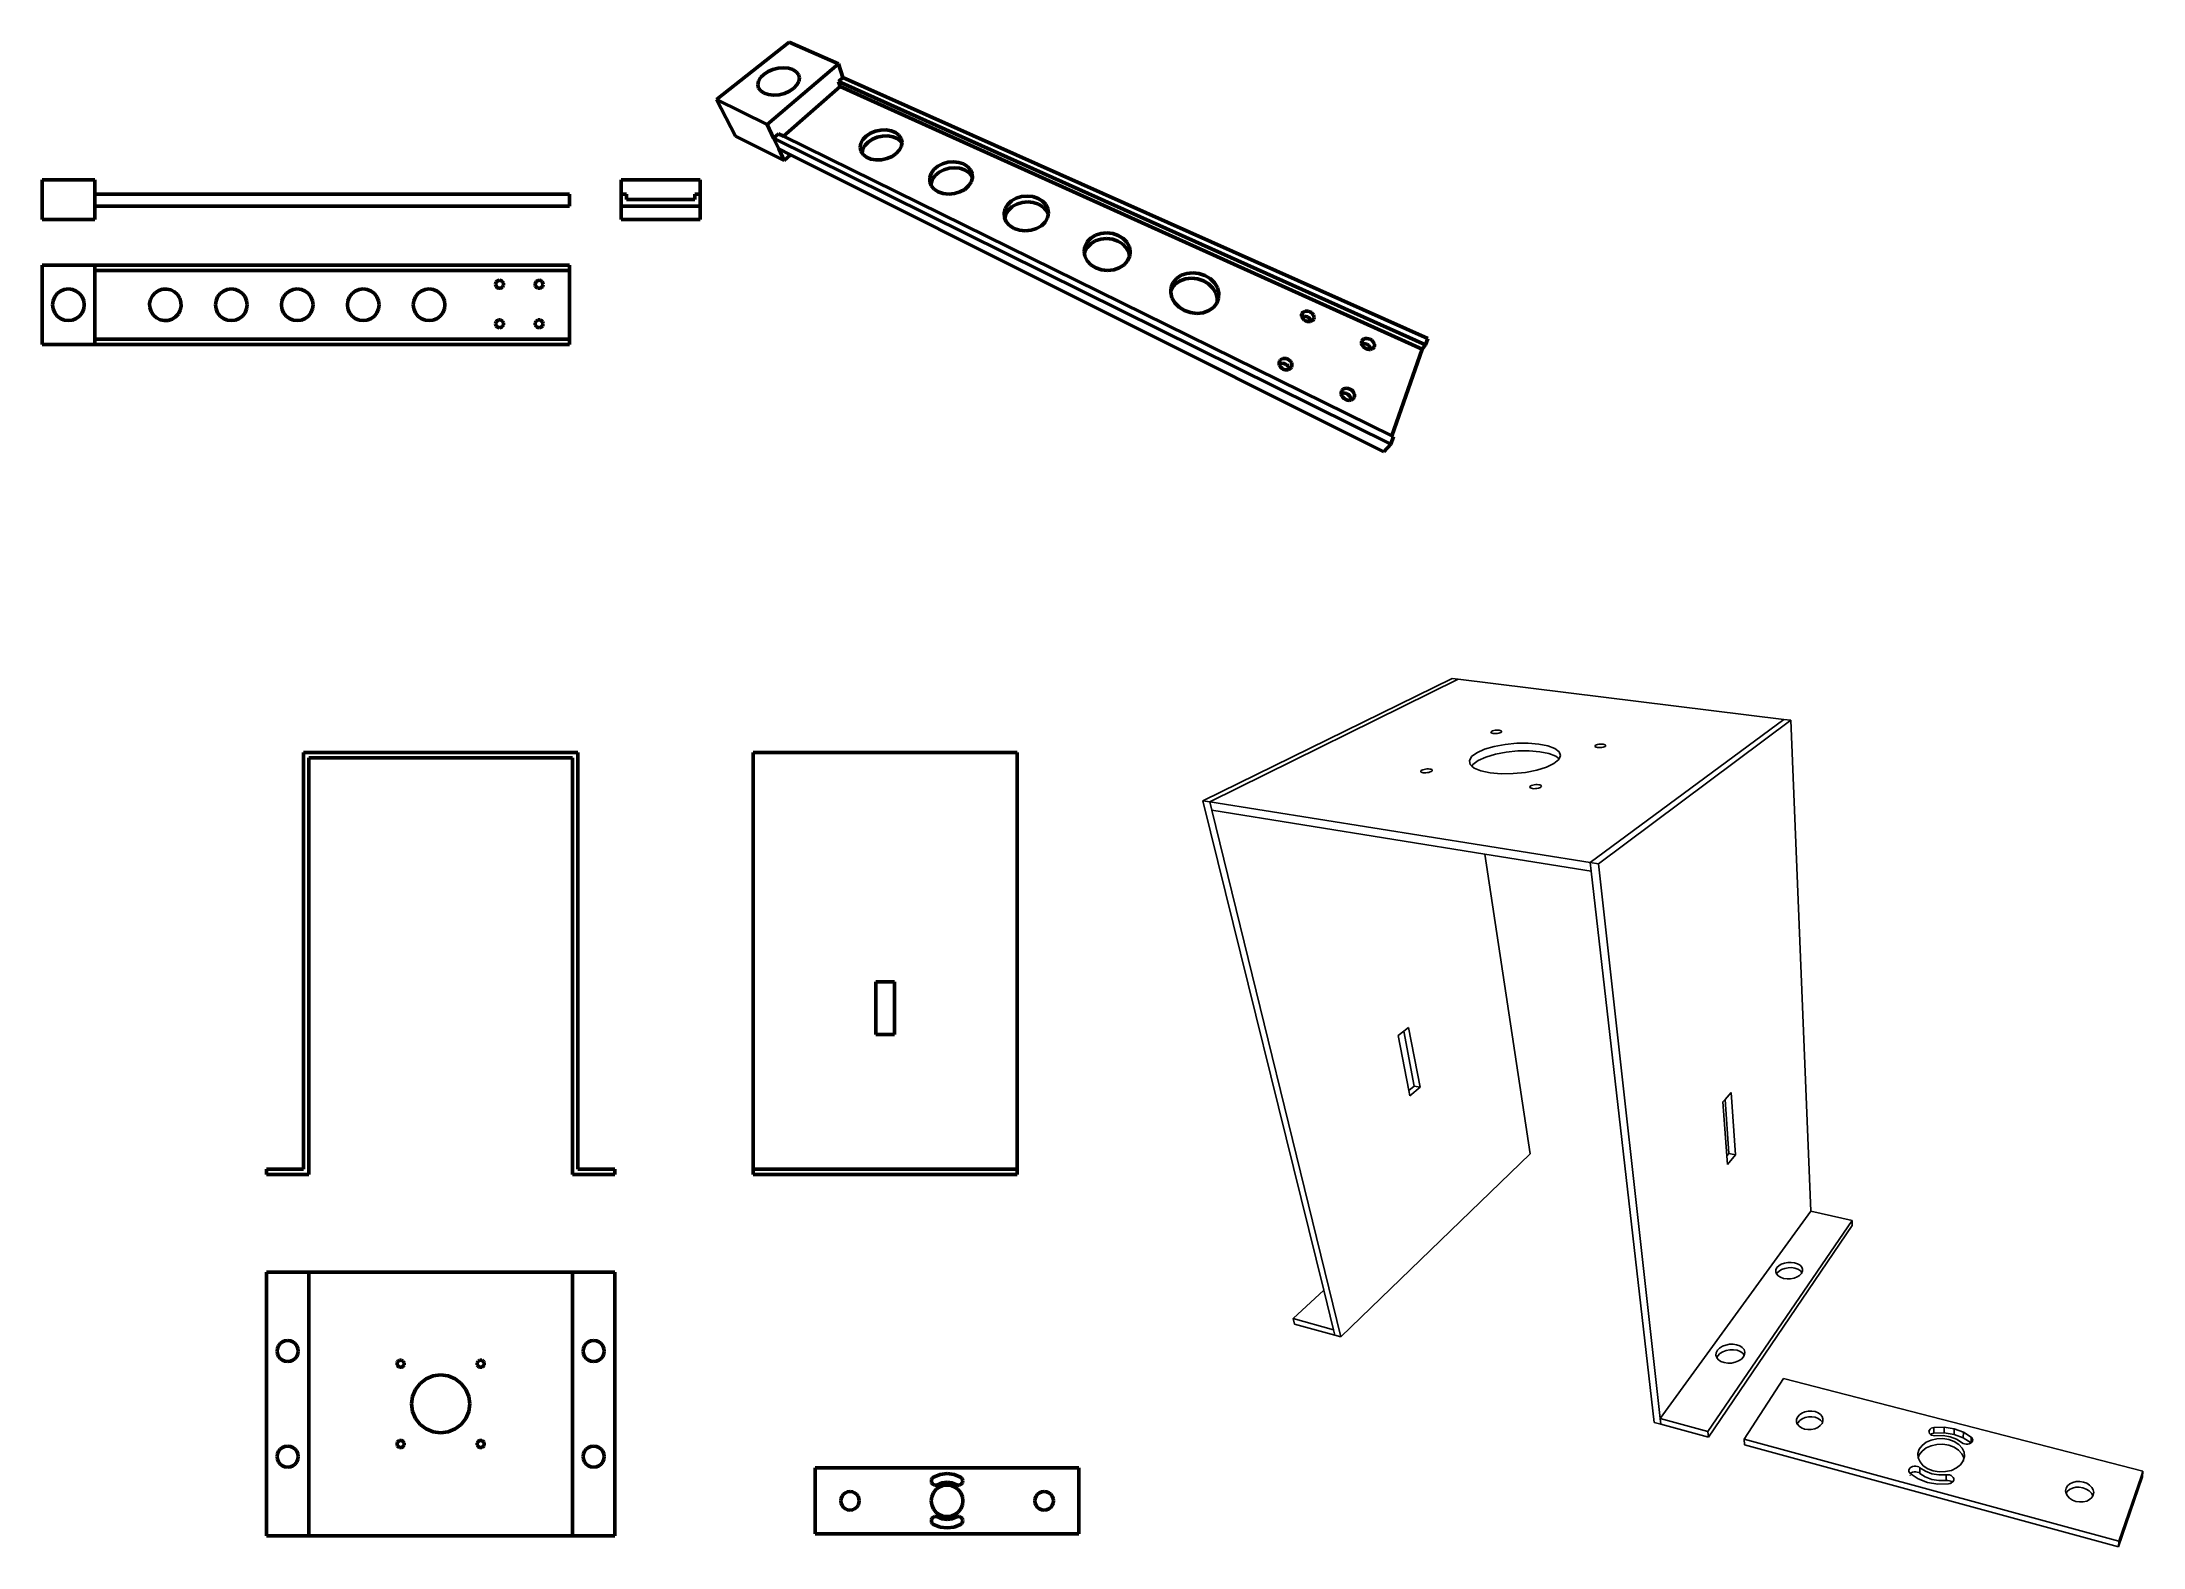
# Model space of a CAD drawing. Header units: millimetres. Extents: x 25 to 2355, y -27 to 1078.
# Drawn here: x 437 to 1234, y 507 to 1078 of the extents above; entities that cross this region are included whole.
import ezdxf

# ---------------------------------------------------------------- set-up
doc = ezdxf.new("R2010")
doc.units = ezdxf.units.MM
doc.layers.get('0').update_dxf_attribs({"lineweight": 50})
doc.layers.add('结构 细线', color=4, linetype='Continuous')

msp = doc.modelspace()

# ---------------------------------------------------------------- linework, layer by layer
for p, q in [((720.739, 1077.954), (693.192, 1056.128)), ((739.412, 1069.741), (720.739, 1077.954)), ((739.412, 1069.741), (712.438, 1046.693)), ((714.618, 1067.539), (716.622, 1068.033)), ((716.622, 1068.033), (718.634, 1068.194)), ((718.634, 1068.194), (720.521, 1068.011)), ((720.521, 1068.011), (722.162, 1067.496)), ((741.159, 1064.433), (739.412, 1069.741)), ((708.883, 1061.77), (709.14, 1063.122)), ((709.166, 1060.496), (708.883, 1061.77)), ((709.14, 1063.122), (709.915, 1064.46)), ((709.977, 1059.392), (709.166, 1060.496)), ((709.915, 1064.46), (711.147, 1065.694)), ((711.147, 1065.694), (712.752, 1066.742)), ((712.752, 1066.742), (714.618, 1067.539)), ((740.149, 1061.121), (718.624, 1042.19)), ((722.523, 1060.419), (720.92, 1059.328)), ((722.162, 1067.496), (723.448, 1066.682)), ((723.722, 1061.684), (722.523, 1060.419)), ((723.448, 1066.682), (724.291, 1065.619)), ((724.439, 1063.034), (723.722, 1061.684)), ((724.291, 1065.619), (724.631, 1064.375)), ((724.631, 1064.375), (724.439, 1063.034)), ((741.159, 1064.433), (739.516, 1062.999)), ((740.149, 1061.121), (739.516, 1062.999)), ((739.516, 1062.999), (962.035, 963.059)), ((740.149, 1061.121), (960.811, 961.527)), ((962.892, 965.514), (741.159, 1064.433)), ((700.461, 1042.278), (693.192, 1056.128)), ((693.192, 1056.128), (712.438, 1046.693)), ((711.264, 1058.535), (709.977, 1059.392)), ((712.939, 1057.989), (711.264, 1058.535)), ((714.884, 1057.795), (712.939, 1057.989)), ((716.961, 1057.966), (714.884, 1057.795)), ((719.021, 1058.49), (716.961, 1057.966)), ((720.92, 1059.328), (719.021, 1058.49)), ((714.872, 1041.486), (712.438, 1046.693)), ((751.619, 1043.352), (753.501, 1044.125)), ((753.501, 1044.125), (755.519, 1044.554)), ((755.519, 1044.554), (757.544, 1044.609)), ((757.544, 1044.609), (759.443, 1044.29)), ((759.443, 1044.29), (761.092, 1043.614)), ((700.461, 1042.278), (718.846, 1032.986)), ((716.741, 1043.117), (714.872, 1041.486)), ((714.872, 1041.486), (948.895, 925.405)), ((714.872, 1041.486), (716.79, 1037.385)), ((716.741, 1043.117), (718.624, 1042.19)), ((716.79, 1037.385), (718.846, 1032.986)), ((716.79, 1037.385), (721.246, 1035.154)), ((718.624, 1042.19), (949.277, 928.627)), ((747.691, 1038.045), (747.962, 1039.537)), ((747.964, 1036.606), (747.691, 1038.045)), ((747.962, 1039.537), (748.751, 1040.981)), ((748.46, 1035.816), (747.964, 1036.606)), ((748.46, 1035.816), (748.719, 1037.276)), ((748.769, 1035.322), (748.46, 1035.816)), ((748.719, 1037.276), (749.498, 1038.716)), ((748.751, 1040.981), (749.999, 1042.281)), ((750.732, 1040.012), (749.498, 1038.716)), ((749.999, 1042.281), (751.619, 1043.352)), ((750.732, 1040.012), (752.335, 1041.08)), ((752.335, 1041.08), (754.197, 1041.852)), ((754.197, 1041.852), (756.197, 1042.279)), ((756.197, 1042.279), (758.202, 1042.335)), ((758.202, 1042.335), (760.084, 1042.016)), ((760.084, 1042.016), (761.719, 1041.342)), ((761.092, 1043.614), (762.381, 1042.625)), ((762.621, 1037.02), (761.402, 1035.68)), ((761.719, 1041.342), (762.999, 1040.355)), ((762.381, 1042.625), (763.224, 1041.385)), ((763.355, 1038.485), (762.621, 1037.02)), ((762.999, 1040.355), (763.507, 1039.604)), ((763.224, 1041.385), (763.558, 1039.974)), ((763.507, 1039.604), (763.355, 1038.485)), ((763.558, 1039.974), (763.507, 1039.604)), ((718.846, 1032.986), (721.246, 1035.154)), ((721.246, 1035.154), (946.228, 922.54)), ((750.053, 1034.284), (748.769, 1035.322)), ((751.732, 1033.568), (750.053, 1034.284)), ((753.686, 1033.228), (751.732, 1033.568)), ((755.778, 1033.287), (753.686, 1033.228)), ((757.858, 1033.743), (755.778, 1033.287)), ((759.777, 1034.56), (757.858, 1033.743)), ((761.402, 1035.68), (759.777, 1034.56)), ((774.048, 1026.551), (774.583, 1028.129)), ((774.583, 1028.129), (775.626, 1029.584)), ((775.626, 1029.584), (777.102, 1030.82)), ((776.14, 1027.354), (777.6, 1028.586)), ((777.102, 1030.82), (778.908, 1031.758)), ((777.6, 1028.586), (779.387, 1029.521)), ((778.908, 1031.758), (780.925, 1032.34)), ((779.387, 1029.521), (781.384, 1030.101)), ((780.925, 1032.34), (783.02, 1032.529)), ((781.384, 1030.101), (783.46, 1030.289)), ((783.02, 1032.529), (785.058, 1032.314)), ((783.46, 1030.289), (785.478, 1030.075)), ((785.058, 1032.314), (786.907, 1031.708)), ((785.478, 1030.075), (787.31, 1029.471)), ((786.907, 1031.708), (788.444, 1030.748)), ((787.31, 1029.471), (788.833, 1028.514)), ((788.444, 1030.748), (789.566, 1029.495)), ((788.833, 1028.514), (789.946, 1027.266)), ((789.566, 1029.495), (790.194, 1028.03)), ((790.194, 1028.03), (790.279, 1026.488)), ((437.45, 1010.688), (437.45, 1025.688)), ((437.45, 1025.688), (457.45, 1025.688)), ((457.45, 1020.188), (457.45, 1025.688)), ((637.45, 1020.188), (457.45, 1020.188)), ((457.45, 1020.188), (457.45, 1015.688)), ((637.45, 1020.188), (637.45, 1015.688)), ((657.034, 1020.188), (657.034, 1025.688)), ((657.034, 1025.688), (687.034, 1025.688)), ((657.034, 1020.188), (659.034, 1020.188)), ((657.034, 1015.688), (657.034, 1020.188)), ((659.034, 1018.188), (659.034, 1020.188)), ((685.034, 1020.188), (687.034, 1020.188)), ((685.034, 1018.188), (685.034, 1020.188)), ((687.034, 1020.188), (687.034, 1025.688)), ((687.034, 1015.688), (687.034, 1020.188)), ((774.063, 1024.955), (774.048, 1026.551)), ((774.589, 1023.571), (774.063, 1024.955)), ((774.581, 1024.331), (775.109, 1025.904)), ((774.589, 1023.571), (774.581, 1024.331)), ((774.635, 1023.452), (774.589, 1023.571)), ((775.73, 1022.147), (774.635, 1023.452)), ((775.109, 1025.904), (776.14, 1027.354)), ((777.278, 1021.135), (775.73, 1022.147)), ((779.171, 1020.49), (777.278, 1021.135)), ((781.276, 1020.26), (779.171, 1020.49)), ((783.443, 1020.462), (781.276, 1020.26)), ((785.516, 1021.081), (783.443, 1020.462)), ((787.349, 1022.072), (785.516, 1021.081)), ((788.814, 1023.36), (787.349, 1022.072)), ((789.812, 1024.854), (788.814, 1023.36)), ((790.281, 1026.447), (789.812, 1024.854)), ((789.946, 1027.266), (790.279, 1026.488)), ((790.279, 1026.488), (790.281, 1026.447)), ((457.45, 1015.688), (457.45, 1010.688)), ((457.45, 1015.688), (637.45, 1015.688)), ((657.034, 1015.688), (657.034, 1010.688)), ((657.034, 1015.688), (687.034, 1015.688)), ((659.034, 1018.188), (685.034, 1018.188)), ((687.034, 1015.688), (687.034, 1010.688)), ((802.239, 1013.106), (802.667, 1014.804)), ((802.385, 1011.388), (802.239, 1013.106)), ((802.537, 1011.045), (802.932, 1012.63)), ((802.667, 1014.804), (803.63, 1016.369)), ((802.932, 1012.63), (803.885, 1014.188)), ((803.63, 1016.369), (805.059, 1017.698)), ((803.885, 1014.188), (805.299, 1015.512)), ((805.059, 1017.698), (806.856, 1018.707)), ((805.299, 1015.512), (807.077, 1016.517)), ((806.856, 1018.707), (808.899, 1019.332)), ((807.077, 1016.517), (809.1, 1017.14)), ((808.899, 1019.332), (811.056, 1019.535)), ((809.1, 1017.14), (811.235, 1017.342)), ((811.056, 1019.535), (813.187, 1019.304)), ((811.235, 1017.342), (813.345, 1017.112)), ((813.187, 1019.304), (815.153, 1018.653)), ((813.345, 1017.112), (815.292, 1016.463)), ((815.153, 1018.653), (816.826, 1017.621)), ((815.292, 1016.463), (816.949, 1015.435)), ((816.826, 1017.621), (818.094, 1016.274)), ((816.949, 1015.435), (818.205, 1014.094)), ((818.094, 1016.274), (818.867, 1014.697)), ((818.205, 1014.094), (818.971, 1012.524)), ((818.979, 1012.463), (818.735, 1011.28)), ((818.867, 1014.697), (819.088, 1012.994)), ((819.088, 1012.994), (818.971, 1012.524)), ((818.971, 1012.524), (818.979, 1012.463)), ((437.45, 1010.688), (457.45, 1010.688)), ((687.034, 1010.688), (657.034, 1010.688)), ((802.537, 1011.045), (802.385, 1011.388)), ((803.101, 1009.77), (802.537, 1011.045)), ((804.344, 1008.365), (803.101, 1009.77)), ((806.033, 1007.274), (804.344, 1008.365)), ((808.051, 1006.579), (806.033, 1007.274)), ((810.255, 1006.331), (808.051, 1006.579)), ((812.488, 1006.549), (810.255, 1006.331)), ((814.589, 1007.217), (812.488, 1006.549)), ((816.409, 1008.284), (814.589, 1007.217)), ((817.823, 1009.671), (816.409, 1008.284)), ((818.735, 1011.28), (817.823, 1009.671)), ((835.161, 1003.57), (836.941, 1004.658)), ((836.941, 1004.658), (839.009, 1005.332)), ((839.009, 1005.332), (841.231, 1005.551)), ((841.231, 1005.551), (843.462, 1005.302)), ((843.462, 1005.302), (845.56, 1004.599)), ((845.56, 1004.599), (847.386, 1003.487)), ((832.622, 998.617), (832.922, 1000.449)), ((832.774, 997.666), (832.622, 998.617)), ((832.774, 997.666), (832.884, 998.34)), ((832.918, 996.763), (832.774, 997.666)), ((832.884, 998.34), (833.743, 1000.02)), ((833.799, 995.015), (832.918, 996.763)), ((832.922, 1000.449), (833.79, 1002.137)), ((833.743, 1000.02), (835.1, 1001.446)), ((833.79, 1002.137), (835.161, 1003.57)), ((835.1, 1001.446), (836.862, 1002.529)), ((836.862, 1002.529), (838.909, 1003.2)), ((838.909, 1003.2), (841.108, 1003.418)), ((841.108, 1003.418), (843.317, 1003.17)), ((843.317, 1003.17), (845.393, 1002.471)), ((845.393, 1002.471), (847.2, 1001.364)), ((847.2, 1001.364), (848.616, 999.918)), ((847.386, 1003.487), (848.818, 1002.034)), ((848.616, 999.918), (849.545, 998.226)), ((848.818, 1002.034), (849.758, 1000.334)), ((849.882, 996.573), (849.107, 994.909)), ((849.545, 998.226), (849.882, 996.573)), ((849.758, 1000.334), (850.135, 998.496)), ((849.915, 996.645), (849.882, 996.573)), ((850.135, 998.496), (849.915, 996.645)), ((437.45, 993.285), (437.45, 963.285)), ((457.45, 993.285), (437.45, 993.285)), ((637.45, 993.285), (457.45, 993.285)), ((457.45, 993.285), (457.45, 991.285)), ((457.45, 991.285), (637.45, 991.285)), ((457.45, 991.285), (457.45, 965.285)), ((637.45, 991.285), (637.45, 993.285)), ((637.45, 965.285), (637.45, 991.285)), ((835.211, 993.497), (833.799, 995.015)), ((837.059, 992.319), (835.211, 993.497)), ((839.216, 991.568), (837.059, 992.319)), ((841.528, 991.3), (839.216, 991.568)), ((843.83, 991.536), (841.528, 991.3)), ((845.957, 992.257), (843.83, 991.536)), ((847.757, 993.41), (845.957, 992.257)), ((849.107, 994.909), (847.757, 993.41)), ((866.364, 986.765), (867.664, 988.315)), ((867.664, 988.315), (869.418, 989.491)), ((868.99, 987.44), (871.059, 988.165)), ((869.418, 989.491), (871.508, 990.22)), ((871.059, 988.165), (873.326, 988.4)), ((871.508, 990.22), (873.799, 990.457)), ((873.326, 988.4), (875.643, 988.132)), ((873.799, 990.457), (876.142, 990.187)), ((875.643, 988.132), (877.862, 987.377)), ((876.142, 990.187), (878.385, 989.428)), ((878.385, 989.428), (880.383, 988.225)), ((880.383, 988.225), (882.004, 986.654)), ((441.654, 979.838), (442.254, 981.285)), ((442.254, 981.285), (443.207, 982.527)), ((443.207, 982.527), (444.45, 983.481)), ((444.45, 983.481), (445.897, 984.08)), ((445.897, 984.08), (447.45, 984.285)), ((447.45, 984.285), (449.003, 984.08)), ((449.003, 984.08), (450.45, 983.481)), ((450.45, 983.481), (451.692, 982.527)), ((451.692, 982.527), (452.646, 981.285)), ((452.646, 981.285), (453.245, 979.838)), ((478.267, 978.786), (478.601, 980.317)), ((478.601, 980.317), (479.319, 981.709)), ((479.319, 981.709), (480.373, 982.867)), ((480.373, 982.867), (481.691, 983.714)), ((481.691, 983.714), (483.183, 984.19)), ((483.183, 984.19), (484.748, 984.264)), ((484.748, 984.264), (486.278, 983.93)), ((486.278, 983.93), (487.67, 983.212)), ((487.67, 983.212), (488.829, 982.158)), ((488.829, 982.158), (489.675, 980.84)), ((489.675, 980.84), (490.151, 979.347)), ((503.45, 979.838), (504.05, 981.285)), ((504.05, 981.285), (505.003, 982.527)), ((505.003, 982.527), (506.246, 983.481)), ((506.246, 983.481), (507.693, 984.08)), ((507.693, 984.08), (509.246, 984.285)), ((509.246, 984.285), (510.799, 984.08)), ((510.799, 984.08), (512.246, 983.481)), ((512.246, 983.481), (513.489, 982.527)), ((513.489, 982.527), (514.442, 981.285)), ((514.442, 981.285), (515.042, 979.838)), ((528.45, 979.838), (529.05, 981.285)), ((529.05, 981.285), (530.003, 982.527)), ((530.003, 982.527), (531.246, 983.481)), ((531.246, 983.481), (532.693, 984.08)), ((532.693, 984.08), (534.246, 984.285)), ((534.246, 984.285), (535.799, 984.08)), ((535.799, 984.08), (537.246, 983.481)), ((537.246, 983.481), (538.489, 982.527)), ((538.489, 982.527), (539.442, 981.285)), ((539.442, 981.285), (540.042, 979.838)), ((553.45, 979.838), (554.05, 981.285)), ((554.05, 981.285), (555.003, 982.527)), ((555.003, 982.527), (556.246, 983.481)), ((556.246, 983.481), (557.693, 984.08)), ((557.693, 984.08), (559.246, 984.285)), ((559.246, 984.285), (560.799, 984.08)), ((560.799, 984.08), (562.246, 983.481)), ((562.246, 983.481), (563.489, 982.527)), ((563.489, 982.527), (564.442, 981.285)), ((564.442, 981.285), (565.042, 979.838)), ((578.45, 979.838), (579.05, 981.285)), ((579.05, 981.285), (580.003, 982.527)), ((580.003, 982.527), (581.246, 983.481)), ((581.246, 983.481), (582.693, 984.08)), ((582.693, 984.08), (584.246, 984.285)), ((584.246, 984.285), (585.799, 984.08)), ((585.799, 984.08), (587.246, 983.481)), ((587.246, 983.481), (588.489, 982.527)), ((588.489, 982.527), (589.442, 981.285)), ((589.442, 981.285), (590.042, 979.838)), ((609.45, 986.085), (609.501, 986.473)), ((609.501, 985.696), (609.45, 986.085)), ((609.501, 986.473), (609.651, 986.835)), ((609.651, 985.335), (609.501, 985.696)), ((609.651, 986.835), (609.889, 987.145)), ((609.889, 985.024), (609.651, 985.335)), ((609.889, 987.145), (610.2, 987.384)), ((610.2, 984.786), (609.889, 985.024)), ((610.2, 987.384), (610.562, 987.534)), ((610.562, 984.636), (610.2, 984.786)), ((610.562, 987.534), (610.95, 987.585)), ((610.95, 984.585), (610.562, 984.636)), ((610.95, 987.585), (611.338, 987.534)), ((611.338, 984.636), (610.95, 984.585)), ((611.338, 987.534), (611.7, 987.384)), ((611.7, 984.786), (611.338, 984.636)), ((611.7, 987.384), (612.01, 987.145)), ((612.01, 985.024), (611.7, 984.786)), ((612.01, 987.145), (612.249, 986.835)), ((612.249, 985.335), (612.01, 985.024)), ((612.249, 986.835), (612.399, 986.473)), ((612.399, 985.696), (612.249, 985.335)), ((612.399, 986.473), (612.45, 986.085)), ((612.45, 986.085), (612.399, 985.696)), ((624.452, 986.168), (624.525, 986.553)), ((624.481, 985.778), (624.452, 986.168)), ((624.611, 985.408), (624.481, 985.778)), ((624.525, 986.553), (624.695, 986.906)), ((624.832, 985.085), (624.611, 985.408)), ((624.695, 986.906), (624.95, 987.203)), ((625.128, 984.83), (624.832, 985.085)), ((624.95, 987.203), (625.274, 987.424)), ((625.481, 984.66), (625.128, 984.83)), ((625.274, 987.424), (625.643, 987.553)), ((625.866, 984.587), (625.481, 984.66)), ((625.643, 987.553), (626.034, 987.582)), ((626.256, 984.616), (625.866, 984.587)), ((626.034, 987.582), (626.418, 987.51)), ((626.626, 984.746), (626.256, 984.616)), ((626.418, 987.51), (626.771, 987.34)), ((626.95, 984.966), (626.626, 984.746)), ((626.771, 987.34), (627.068, 987.084)), ((627.205, 985.263), (626.95, 984.966)), ((627.068, 987.084), (627.289, 986.761)), ((627.375, 985.616), (627.205, 985.263)), ((627.289, 986.761), (627.418, 986.391)), ((627.447, 986.001), (627.375, 985.616)), ((627.418, 986.391), (627.447, 986.001)), ((865.459, 982.956), (865.51, 983.621)), ((865.931, 980.949), (865.459, 982.956)), ((865.51, 983.621), (865.61, 984.939)), ((865.51, 983.621), (865.966, 984.729)), ((865.61, 984.939), (866.364, 986.765)), ((867.003, 979.056), (865.931, 980.949)), ((865.966, 984.729), (867.254, 986.271)), ((867.254, 986.271), (868.99, 987.44)), ((877.862, 987.377), (879.837, 986.181)), ((879.837, 986.181), (881.438, 984.619)), ((881.438, 984.619), (882.553, 982.79)), ((882.004, 986.654), (883.134, 984.814)), ((882.553, 982.79), (883.102, 980.813)), ((883.63, 980.822), (883.051, 979.235)), ((883.102, 980.813), (883.051, 979.235)), ((883.134, 984.814), (883.691, 982.826)), ((883.691, 982.826), (883.63, 980.822)), ((441.45, 978.285), (441.654, 979.838)), ((441.654, 976.732), (441.45, 978.285)), ((442.254, 975.285), (441.654, 976.732)), ((443.207, 974.042), (442.254, 975.285)), ((444.45, 973.089), (443.207, 974.042)), ((445.897, 972.489), (444.45, 973.089)), ((447.45, 972.285), (445.897, 972.489)), ((449.003, 972.489), (447.45, 972.285)), ((450.45, 973.089), (449.003, 972.489)), ((451.692, 974.042), (450.45, 973.089)), ((452.646, 975.285), (451.692, 974.042)), ((453.245, 976.732), (452.646, 975.285)), ((453.245, 979.838), (453.45, 978.285)), ((453.45, 978.285), (453.245, 976.732)), ((478.341, 977.222), (478.267, 978.786)), ((478.817, 975.73), (478.341, 977.222)), ((479.663, 974.412), (478.817, 975.73)), ((480.822, 973.358), (479.663, 974.412)), ((482.214, 972.639), (480.822, 973.358)), ((483.744, 972.306), (482.214, 972.639)), ((485.309, 972.38), (483.744, 972.306)), ((486.801, 972.856), (485.309, 972.38)), ((488.119, 973.702), (486.801, 972.856)), ((489.173, 974.861), (488.119, 973.702)), ((489.891, 976.252), (489.173, 974.861)), ((490.225, 977.783), (489.891, 976.252)), ((490.151, 979.347), (490.225, 977.783)), ((503.246, 978.285), (503.45, 979.838)), ((503.45, 976.732), (503.246, 978.285)), ((504.05, 975.285), (503.45, 976.732)), ((505.003, 974.042), (504.05, 975.285)), ((506.246, 973.089), (505.003, 974.042)), ((507.693, 972.489), (506.246, 973.089)), ((509.246, 972.285), (507.693, 972.489)), ((510.799, 972.489), (509.246, 972.285)), ((512.246, 973.089), (510.799, 972.489)), ((513.489, 974.042), (512.246, 973.089)), ((514.442, 975.285), (513.489, 974.042)), ((515.042, 976.732), (514.442, 975.285)), ((515.042, 979.838), (515.246, 978.285)), ((515.246, 978.285), (515.042, 976.732)), ((528.246, 978.285), (528.45, 979.838)), ((528.45, 976.732), (528.246, 978.285)), ((529.05, 975.285), (528.45, 976.732)), ((530.003, 974.042), (529.05, 975.285)), ((531.246, 973.089), (530.003, 974.042)), ((532.693, 972.489), (531.246, 973.089)), ((534.246, 972.285), (532.693, 972.489)), ((535.799, 972.489), (534.246, 972.285)), ((537.246, 973.089), (535.799, 972.489)), ((538.489, 974.042), (537.246, 973.089)), ((539.442, 975.285), (538.489, 974.042)), ((540.042, 976.732), (539.442, 975.285)), ((540.042, 979.838), (540.246, 978.285)), ((540.246, 978.285), (540.042, 976.732)), ((553.246, 978.285), (553.45, 979.838)), ((553.45, 976.732), (553.246, 978.285)), ((554.05, 975.285), (553.45, 976.732)), ((555.003, 974.042), (554.05, 975.285)), ((556.246, 973.089), (555.003, 974.042)), ((557.693, 972.489), (556.246, 973.089)), ((559.246, 972.285), (557.693, 972.489)), ((560.799, 972.489), (559.246, 972.285)), ((562.246, 973.089), (560.799, 972.489)), ((563.489, 974.042), (562.246, 973.089)), ((564.442, 975.285), (563.489, 974.042)), ((565.042, 976.732), (564.442, 975.285)), ((565.042, 979.838), (565.246, 978.285)), ((565.246, 978.285), (565.042, 976.732)), ((578.246, 978.285), (578.45, 979.838)), ((578.45, 976.732), (578.246, 978.285)), ((579.05, 975.285), (578.45, 976.732)), ((580.003, 974.042), (579.05, 975.285)), ((581.246, 973.089), (580.003, 974.042)), ((582.693, 972.489), (581.246, 973.089)), ((584.246, 972.285), (582.693, 972.489)), ((585.799, 972.489), (584.246, 972.285)), ((587.246, 973.089), (585.799, 972.489)), ((588.489, 974.042), (587.246, 973.089)), ((589.442, 975.285), (588.489, 974.042)), ((590.042, 976.732), (589.442, 975.285)), ((590.042, 979.838), (590.246, 978.285)), ((590.246, 978.285), (590.042, 976.732)), ((609.651, 971.835), (609.889, 972.145)), ((609.889, 972.145), (610.2, 972.384)), ((610.2, 972.384), (610.562, 972.534)), ((610.562, 972.534), (610.95, 972.585)), ((610.95, 972.585), (611.338, 972.534)), ((611.338, 972.534), (611.7, 972.384)), ((611.7, 972.384), (612.01, 972.145)), ((612.01, 972.145), (612.249, 971.835)), ((624.651, 971.835), (624.889, 972.145)), ((624.889, 972.145), (625.2, 972.384)), ((625.2, 972.384), (625.562, 972.534)), ((625.562, 972.534), (625.95, 972.585)), ((625.95, 972.585), (626.338, 972.534)), ((626.338, 972.534), (626.7, 972.384)), ((626.7, 972.384), (627.01, 972.145)), ((627.01, 972.145), (627.249, 971.835)), ((868.606, 977.412), (867.003, 979.056)), ((870.635, 976.135), (868.606, 977.412)), ((872.947, 975.321), (870.635, 976.135)), ((875.379, 975.03), (872.947, 975.321)), ((877.755, 975.286), (875.379, 975.03)), ((879.904, 976.067), (877.755, 975.286)), ((881.675, 977.317), (879.904, 976.067)), ((882.944, 978.941), (881.675, 977.317)), ((883.051, 979.235), (882.944, 978.941)), ((915.08, 974.462), (915.216, 974.944)), ((915.104, 973.942), (915.08, 974.462)), ((915.162, 973.775), (915.104, 973.942)), ((915.162, 973.775), (915.479, 973.895)), ((915.287, 973.419), (915.162, 973.775)), ((915.216, 974.944), (915.503, 975.356)), ((915.617, 972.93), (915.287, 973.419)), ((915.479, 973.895), (916.06, 973.958)), ((915.503, 975.356), (915.92, 975.67)), ((916.073, 972.508), (915.617, 972.93)), ((915.92, 975.67), (916.439, 975.866)), ((916.06, 973.958), (916.667, 973.886)), ((916.622, 972.181), (916.073, 972.508)), ((916.439, 975.866), (917.026, 975.929)), ((917.228, 971.974), (916.622, 972.181)), ((916.667, 973.886), (917.261, 973.684)), ((917.026, 975.929), (917.64, 975.857)), ((917.849, 971.9), (917.228, 971.974)), ((917.261, 973.684), (917.801, 973.365)), ((917.64, 975.857), (918.241, 975.653)), ((917.801, 973.365), (918.251, 972.95)), ((918.441, 971.965), (917.849, 971.9)), ((918.241, 975.653), (918.788, 975.332)), ((918.251, 972.95), (918.58, 972.467)), ((918.722, 972.072), (918.441, 971.965)), ((918.58, 972.467), (918.722, 972.072)), ((918.964, 972.164), (918.722, 972.072)), ((918.788, 975.332), (919.244, 974.915)), ((919.381, 972.483), (918.964, 972.164)), ((919.244, 974.915), (919.578, 974.429)), ((919.665, 972.9), (919.381, 972.483)), ((919.578, 974.429), (919.767, 973.908)), ((919.797, 973.386), (919.665, 972.9)), ((919.767, 973.908), (919.797, 973.386)), ((457.45, 965.285), (637.45, 965.285)), ((457.45, 965.285), (457.45, 963.285)), ((609.45, 971.085), (609.501, 971.473)), ((609.501, 970.696), (609.45, 971.085)), ((609.501, 971.473), (609.651, 971.835)), ((609.651, 970.335), (609.501, 970.696)), ((609.889, 970.024), (609.651, 970.335)), ((610.2, 969.786), (609.889, 970.024)), ((610.562, 969.636), (610.2, 969.786)), ((610.95, 969.585), (610.562, 969.636)), ((611.338, 969.636), (610.95, 969.585)), ((611.7, 969.786), (611.338, 969.636)), ((612.01, 970.024), (611.7, 969.786)), ((612.249, 970.335), (612.01, 970.024)), ((612.249, 971.835), (612.399, 971.473)), ((612.399, 970.696), (612.249, 970.335)), ((612.399, 971.473), (612.45, 971.085)), ((612.45, 971.085), (612.399, 970.696)), ((624.45, 971.085), (624.501, 971.473)), ((624.501, 970.696), (624.45, 971.085)), ((624.501, 971.473), (624.651, 971.835)), ((624.651, 970.335), (624.501, 970.696)), ((624.889, 970.024), (624.651, 970.335)), ((625.2, 969.786), (624.889, 970.024)), ((625.562, 969.636), (625.2, 969.786)), ((625.95, 969.585), (625.562, 969.636)), ((626.338, 969.636), (625.95, 969.585)), ((626.7, 969.786), (626.338, 969.636)), ((627.01, 970.024), (626.7, 969.786)), ((627.249, 970.335), (627.01, 970.024)), ((627.249, 971.835), (627.399, 971.473)), ((627.399, 970.696), (627.249, 970.335)), ((627.399, 971.473), (627.45, 971.085)), ((627.45, 971.085), (627.399, 970.696)), ((637.45, 963.285), (637.45, 965.285)), ((937.812, 964.124), (937.959, 964.618)), ((937.831, 963.582), (937.812, 964.124)), ((937.959, 964.618), (938.261, 965.031)), ((938.261, 965.031), (938.698, 965.336)), ((938.698, 965.336), (939.239, 965.513)), ((939.239, 965.513), (939.848, 965.549)), ((939.848, 965.549), (940.484, 965.443)), ((940.484, 965.443), (941.105, 965.201)), ((941.105, 965.201), (941.669, 964.84)), ((941.669, 964.84), (942.137, 964.383)), ((942.137, 964.383), (942.477, 963.861)), ((962.035, 963.059), (962.892, 965.514)), ((457.45, 963.285), (437.45, 963.285)), ((457.45, 963.285), (637.45, 963.285)), ((906.536, 956.388), (906.689, 956.913)), ((906.549, 955.86), (906.536, 956.388)), ((906.549, 955.86), (907.081, 956.068)), ((906.689, 956.913), (906.997, 957.362)), ((906.997, 957.362), (907.439, 957.705)), ((907.081, 956.068), (907.688, 956.136)), ((907.439, 957.705), (907.986, 957.917)), ((907.688, 956.136), (908.321, 956.058)), ((907.986, 957.917), (908.599, 957.987)), ((908.321, 956.058), (908.936, 955.838)), ((908.599, 957.987), (909.239, 957.908)), ((909.239, 957.908), (909.862, 957.686)), ((909.862, 957.686), (910.426, 957.336)), ((910.426, 957.336), (910.893, 956.881)), ((910.893, 956.881), (911.231, 956.352)), ((911.231, 956.352), (911.417, 955.784)), ((937.839, 963.557), (937.831, 963.582)), ((937.839, 963.557), (937.998, 963.61)), ((938.014, 963.03), (937.839, 963.557)), ((937.998, 963.61), (938.6, 963.646)), ((938.35, 962.505), (938.014, 963.03)), ((938.817, 962.043), (938.35, 962.505)), ((938.6, 963.646), (939.229, 963.54)), ((939.383, 961.676), (938.817, 962.043)), ((939.229, 963.54), (939.842, 963.3)), ((940.009, 961.43), (939.383, 961.676)), ((939.842, 963.3), (940.398, 962.941)), ((940.651, 961.322), (940.009, 961.43)), ((940.398, 962.941), (940.859, 962.487)), ((941.266, 961.359), (940.651, 961.322)), ((940.859, 962.487), (941.194, 961.969)), ((941.194, 961.969), (941.38, 961.422)), ((941.38, 961.422), (941.266, 961.359)), ((941.811, 961.539), (941.38, 961.422)), ((942.249, 961.849), (941.811, 961.539)), ((942.549, 962.268), (942.249, 961.849)), ((942.477, 963.861), (942.666, 963.31)), ((942.691, 962.766), (942.549, 962.268)), ((942.666, 963.31), (942.691, 962.766)), ((949.277, 928.627), (960.811, 961.527)), ((960.01, 961.629), (960.027, 961.678)), ((960.054, 961.755), (960.079, 961.826)), ((960.811, 961.527), (962.035, 963.059)), ((906.55, 955.821), (906.549, 955.86)), ((906.73, 955.252), (906.55, 955.821)), ((907.064, 954.718), (906.73, 955.252)), ((907.531, 954.258), (907.064, 954.718)), ((908.097, 953.902), (907.531, 954.258)), ((908.726, 953.676), (908.097, 953.902)), ((909.372, 953.596), (908.726, 953.676)), ((908.936, 955.838), (909.493, 955.491)), ((909.992, 953.667), (909.372, 953.596)), ((909.493, 955.491), (909.953, 955.039)), ((909.953, 955.039), (910.286, 954.514)), ((910.472, 953.856), (909.992, 953.667)), ((910.286, 954.514), (910.469, 953.95)), ((910.469, 953.95), (910.472, 953.856)), ((910.542, 953.884), (910.472, 953.856)), ((910.985, 954.231), (910.542, 953.884)), ((911.29, 954.686), (910.985, 954.231)), ((911.438, 955.216), (911.29, 954.686)), ((911.417, 955.784), (911.438, 955.216)), ((930.056, 944.986), (930.183, 945.54)), ((930.073, 944.759), (930.056, 944.986)), ((930.073, 944.759), (930.253, 944.833)), ((930.102, 944.389), (930.073, 944.759)), ((930.319, 943.789), (930.102, 944.389)), ((930.183, 945.54), (930.474, 946.013)), ((930.253, 944.833), (930.872, 944.905)), ((930.692, 943.227), (930.319, 943.789)), ((930.474, 946.013), (930.909, 946.374)), ((931.196, 942.741), (930.692, 943.227)), ((930.872, 944.905), (931.525, 944.823)), ((930.909, 946.374), (931.458, 946.598)), ((931.798, 942.367), (931.196, 942.741)), ((931.458, 946.598), (932.084, 946.671)), ((931.525, 944.823), (932.169, 944.591)), ((932.456, 942.129), (931.798, 942.367)), ((932.084, 946.671), (932.745, 946.588)), ((932.169, 944.591), (932.759, 944.226)), ((933.124, 942.044), (932.456, 942.129)), ((932.745, 946.588), (933.397, 946.354)), ((932.759, 944.226), (933.257, 943.75)), ((933.756, 942.118), (933.124, 942.044)), ((933.257, 943.75), (933.628, 943.197)), ((933.397, 946.354), (933.995, 945.986)), ((933.628, 943.197), (933.847, 942.603)), ((933.883, 942.171), (933.756, 942.118)), ((933.847, 942.603), (933.883, 942.171)), ((934.309, 942.347), (933.883, 942.171)), ((933.995, 945.986), (934.501, 945.506)), ((934.744, 942.714), (934.309, 942.347)), ((934.501, 945.506), (934.878, 944.949)), ((935.032, 943.193), (934.744, 942.714)), ((934.878, 944.949), (935.1, 944.35)), ((935.153, 943.751), (935.032, 943.193)), ((935.1, 944.35), (935.153, 943.751)), ((946.228, 922.54), (948.895, 925.405)), ((948.895, 925.405), (949.91, 928.315)), ((949.277, 928.627), (949.91, 928.315)), ((536.614, 808.495), (538.614, 808.495)), ((536.614, 650.495), (536.614, 808.495)), ((538.614, 808.495), (638.614, 808.495)), ((538.614, 806.495), (638.614, 806.495)), ((538.614, 806.495), (538.614, 648.495)), ((640.614, 808.495), (638.614, 808.495)), ((638.614, 648.495), (638.614, 806.495)), ((640.614, 808.495), (640.614, 650.495)), ((707.174, 650.495), (707.174, 808.495)), ((707.174, 808.495), (807.174, 808.495)), ((807.174, 808.495), (807.174, 650.495)), ((753.674, 721.495), (760.674, 721.495)), ((753.674, 701.495), (753.674, 721.495)), ((760.674, 721.495), (760.674, 701.495)), ((760.674, 701.495), (753.674, 701.495)), ((522.614, 648.495), (522.614, 650.495)), ((536.614, 650.495), (522.614, 650.495)), ((536.614, 648.495), (522.614, 648.495)), ((536.614, 648.495), (538.614, 648.495)), ((638.614, 648.495), (640.614, 648.495)), ((654.614, 650.495), (640.614, 650.495)), ((654.614, 648.495), (640.614, 648.495)), ((654.614, 648.495), (654.614, 650.495)), ((707.174, 648.495), (707.174, 650.495)), ((807.174, 650.495), (707.174, 650.495)), ((807.174, 648.495), (707.174, 648.495)), ((807.174, 648.495), (807.174, 650.495)), ((536.614, 611.476), (522.614, 611.476)), ((522.614, 611.476), (522.614, 511.476)), ((538.614, 611.476), (536.614, 611.476)), ((538.614, 511.476), (538.614, 611.476)), ((638.614, 611.476), (538.614, 611.476)), ((638.614, 611.476), (640.614, 611.476)), ((638.614, 511.476), (638.614, 611.476)), ((640.614, 611.476), (654.614, 611.476)), ((654.614, 611.476), (654.614, 511.476)), ((526.614, 581.476), (526.75, 582.511)), ((526.75, 582.511), (527.15, 583.476)), ((527.15, 583.476), (527.786, 584.304)), ((527.786, 584.304), (528.614, 584.94)), ((528.614, 584.94), (529.579, 585.34)), ((529.579, 585.34), (530.614, 585.476)), ((530.614, 585.476), (531.649, 585.34)), ((531.649, 585.34), (532.614, 584.94)), ((532.614, 584.94), (533.443, 584.304)), ((533.443, 584.304), (534.078, 583.476)), ((534.078, 583.476), (534.478, 582.511)), ((534.478, 582.511), (534.614, 581.476)), ((642.614, 581.476), (642.75, 582.511)), ((642.75, 582.511), (643.15, 583.476)), ((643.15, 583.476), (643.786, 584.304)), ((643.786, 584.304), (644.614, 584.94)), ((644.614, 584.94), (645.579, 585.34)), ((645.579, 585.34), (646.614, 585.476)), ((646.614, 585.476), (647.649, 585.34)), ((647.649, 585.34), (648.614, 584.94)), ((648.614, 584.94), (649.443, 584.304)), ((649.443, 584.304), (650.078, 583.476)), ((650.078, 583.476), (650.478, 582.511)), ((650.478, 582.511), (650.614, 581.476)), ((526.75, 580.441), (526.614, 581.476)), ((527.15, 579.476), (526.75, 580.441)), ((527.786, 578.647), (527.15, 579.476)), ((528.614, 578.012), (527.786, 578.647)), ((529.579, 577.612), (528.614, 578.012)), ((530.614, 577.476), (529.579, 577.612)), ((531.649, 577.612), (530.614, 577.476)), ((532.614, 578.012), (531.649, 577.612)), ((533.443, 578.647), (532.614, 578.012)), ((534.078, 579.476), (533.443, 578.647)), ((534.478, 580.441), (534.078, 579.476)), ((534.614, 581.476), (534.478, 580.441)), ((572.061, 576.679), (572.107, 577.028)), ((572.107, 576.329), (572.061, 576.679)), ((572.107, 577.028), (572.242, 577.354)), ((572.242, 576.004), (572.107, 576.329)), ((572.242, 577.354), (572.457, 577.633)), ((572.457, 575.724), (572.242, 576.004)), ((572.457, 577.633), (572.736, 577.848)), ((572.736, 575.51), (572.457, 575.724)), ((572.736, 577.848), (573.062, 577.983)), ((573.062, 575.375), (572.736, 575.51)), ((573.062, 577.983), (573.411, 578.029)), ((573.411, 575.329), (573.062, 575.375)), ((573.411, 578.029), (573.761, 577.983)), ((573.761, 575.375), (573.411, 575.329)), ((573.761, 577.983), (574.086, 577.848)), ((574.086, 575.51), (573.761, 575.375)), ((574.086, 577.848), (574.366, 577.633)), ((574.366, 575.724), (574.086, 575.51)), ((574.366, 577.633), (574.581, 577.354)), ((574.581, 576.004), (574.366, 575.724)), ((574.581, 577.354), (574.715, 577.028)), ((574.715, 576.329), (574.581, 576.004)), ((574.715, 577.028), (574.761, 576.679)), ((574.761, 576.679), (574.715, 576.329)), ((602.467, 576.679), (602.513, 577.028)), ((602.513, 576.329), (602.467, 576.679)), ((602.513, 577.028), (602.648, 577.354)), ((602.648, 576.004), (602.513, 576.329)), ((602.648, 577.354), (602.862, 577.633)), ((602.862, 575.724), (602.648, 576.004)), ((602.862, 577.633), (603.142, 577.848)), ((603.142, 575.51), (602.862, 575.724)), ((603.142, 577.848), (603.468, 577.983)), ((603.468, 575.375), (603.142, 575.51)), ((603.468, 577.983), (603.817, 578.029)), ((603.817, 575.329), (603.468, 575.375)), ((603.817, 578.029), (604.166, 577.983)), ((604.166, 575.375), (603.817, 575.329)), ((604.166, 577.983), (604.492, 577.848)), ((604.492, 575.51), (604.166, 575.375)), ((604.492, 577.848), (604.772, 577.633)), ((604.772, 575.724), (604.492, 575.51)), ((604.772, 577.633), (604.986, 577.354)), ((604.986, 576.004), (604.772, 575.724)), ((604.986, 577.354), (605.121, 577.028)), ((605.121, 576.329), (604.986, 576.004)), ((605.121, 577.028), (605.167, 576.679)), ((605.167, 576.679), (605.121, 576.329)), ((642.75, 580.441), (642.614, 581.476)), ((643.15, 579.476), (642.75, 580.441)), ((643.786, 578.647), (643.15, 579.476)), ((644.614, 578.012), (643.786, 578.647)), ((645.579, 577.612), (644.614, 578.012)), ((646.614, 577.476), (645.579, 577.612)), ((647.649, 577.612), (646.614, 577.476)), ((648.614, 578.012), (647.649, 577.612)), ((649.443, 578.647), (648.614, 578.012)), ((650.078, 579.476), (649.443, 578.647)), ((650.478, 580.441), (650.078, 579.476)), ((650.614, 581.476), (650.478, 580.441)), ((577.989, 564.323), (579.088, 566.976)), ((579.088, 566.976), (580.836, 569.254)), ((580.836, 569.254), (583.114, 571.002)), ((583.114, 571.002), (585.767, 572.101)), ((585.767, 572.101), (588.614, 572.476)), ((588.614, 572.476), (591.461, 572.101)), ((591.461, 572.101), (594.114, 571.002)), ((594.114, 571.002), (596.392, 569.254)), ((596.392, 569.254), (598.14, 566.976)), ((598.14, 566.976), (599.239, 564.323)), ((577.614, 561.476), (577.989, 564.323)), ((577.989, 558.629), (577.614, 561.476)), ((579.088, 555.976), (577.989, 558.629)), ((599.239, 558.629), (598.14, 555.976)), ((599.239, 564.323), (599.614, 561.476)), ((599.614, 561.476), (599.239, 558.629)), ((580.836, 553.698), (579.088, 555.976)), ((583.114, 551.95), (580.836, 553.698)), ((585.767, 550.851), (583.114, 551.95)), ((588.614, 550.476), (585.767, 550.851)), ((591.461, 550.851), (588.614, 550.476)), ((594.114, 551.95), (591.461, 550.851)), ((596.392, 553.698), (594.114, 551.95)), ((598.14, 555.976), (596.392, 553.698)), ((526.614, 541.476), (526.75, 542.511)), ((526.75, 542.511), (527.15, 543.476)), ((527.15, 543.476), (527.786, 544.304)), ((527.786, 544.304), (528.614, 544.94)), ((528.614, 544.94), (529.579, 545.34)), ((529.579, 545.34), (530.614, 545.476)), ((530.614, 545.476), (531.649, 545.34)), ((531.649, 545.34), (532.614, 544.94)), ((532.614, 544.94), (533.443, 544.304)), ((533.443, 544.304), (534.078, 543.476)), ((534.078, 543.476), (534.478, 542.511)), ((534.478, 542.511), (534.614, 541.476)), ((572.061, 546.273), (572.107, 546.622)), ((572.107, 545.924), (572.061, 546.273)), ((572.107, 546.622), (572.242, 546.948)), ((572.242, 545.598), (572.107, 545.924)), ((572.242, 546.948), (572.457, 547.228)), ((572.457, 545.318), (572.242, 545.598)), ((572.457, 547.228), (572.736, 547.442)), ((572.736, 545.104), (572.457, 545.318)), ((572.736, 547.442), (573.062, 547.577)), ((573.062, 544.969), (572.736, 545.104)), ((573.062, 547.577), (573.411, 547.623)), ((573.411, 544.923), (573.062, 544.969)), ((573.411, 547.623), (573.761, 547.577)), ((573.761, 544.969), (573.411, 544.923)), ((573.761, 547.577), (574.086, 547.442)), ((574.086, 545.104), (573.761, 544.969)), ((574.086, 547.442), (574.366, 547.228)), ((574.366, 545.318), (574.086, 545.104)), ((574.366, 547.228), (574.581, 546.948)), ((574.581, 545.598), (574.366, 545.318)), ((574.581, 546.948), (574.715, 546.622)), ((574.715, 545.924), (574.581, 545.598)), ((574.715, 546.622), (574.761, 546.273)), ((574.761, 546.273), (574.715, 545.924)), ((602.467, 546.273), (602.513, 546.622)), ((602.513, 545.924), (602.467, 546.273)), ((602.513, 546.622), (602.648, 546.948)), ((602.648, 545.598), (602.513, 545.924)), ((602.648, 546.948), (602.862, 547.228)), ((602.862, 545.318), (602.648, 545.598)), ((602.862, 547.228), (603.142, 547.442)), ((603.142, 545.104), (602.862, 545.318)), ((603.142, 547.442), (603.468, 547.577)), ((603.468, 544.969), (603.142, 545.104)), ((603.468, 547.577), (603.817, 547.623)), ((603.817, 544.923), (603.468, 544.969)), ((603.817, 547.623), (604.166, 547.577)), ((604.166, 544.969), (603.817, 544.923)), ((604.166, 547.577), (604.492, 547.442)), ((604.492, 545.104), (604.166, 544.969)), ((604.492, 547.442), (604.772, 547.228)), ((604.772, 545.318), (604.492, 545.104)), ((604.772, 547.228), (604.986, 546.948)), ((604.986, 545.598), (604.772, 545.318)), ((604.986, 546.948), (605.121, 546.622)), ((605.121, 545.924), (604.986, 545.598)), ((605.121, 546.622), (605.167, 546.273)), ((605.167, 546.273), (605.121, 545.924)), ((642.614, 541.476), (642.75, 542.511)), ((642.75, 542.511), (643.15, 543.476)), ((643.15, 543.476), (643.786, 544.304)), ((643.786, 544.304), (644.614, 544.94)), ((644.614, 544.94), (645.579, 545.34)), ((645.579, 545.34), (646.614, 545.476)), ((646.614, 545.476), (647.649, 545.34)), ((647.649, 545.34), (648.614, 544.94)), ((648.614, 544.94), (649.443, 544.304)), ((649.443, 544.304), (650.078, 543.476)), ((650.078, 543.476), (650.478, 542.511)), ((650.478, 542.511), (650.614, 541.476)), ((526.75, 540.441), (526.614, 541.476)), ((527.15, 539.476), (526.75, 540.441)), ((527.786, 538.647), (527.15, 539.476)), ((528.614, 538.012), (527.786, 538.647)), ((529.579, 537.612), (528.614, 538.012)), ((530.614, 537.476), (529.579, 537.612)), ((531.649, 537.612), (530.614, 537.476)), ((532.614, 538.012), (531.649, 537.612)), ((533.443, 538.647), (532.614, 538.012)), ((534.078, 539.476), (533.443, 538.647)), ((534.478, 540.441), (534.078, 539.476)), ((534.614, 541.476), (534.478, 540.441)), ((642.75, 540.441), (642.614, 541.476)), ((643.15, 539.476), (642.75, 540.441)), ((643.786, 538.647), (643.15, 539.476)), ((644.614, 538.012), (643.786, 538.647)), ((645.579, 537.612), (644.614, 538.012)), ((646.614, 537.476), (645.579, 537.612)), ((647.649, 537.612), (646.614, 537.476)), ((648.614, 538.012), (647.649, 537.612)), ((649.443, 538.647), (648.614, 538.012)), ((650.078, 539.476), (649.443, 538.647)), ((650.478, 540.441), (650.078, 539.476)), ((650.614, 541.476), (650.478, 540.441)), ((730.648, 537.198), (730.648, 512.198)), ((830.648, 537.198), (730.648, 537.198)), ((730.648, 537.198), (730.648, 512.198)), ((777.982, 534.647), (775.498, 533.618)), ((780.648, 534.998), (777.982, 534.647)), ((783.313, 534.647), (780.648, 534.998)), ((785.798, 533.618), (783.313, 534.647)), ((830.648, 537.198), (830.648, 512.198)), ((740.809, 526.452), (740.459, 525.606)), ((741.367, 527.179), (740.809, 526.452)), ((742.093, 527.736), (741.367, 527.179)), ((742.94, 528.087), (742.093, 527.736)), ((743.848, 528.206), (742.94, 528.087)), ((744.756, 528.087), (743.848, 528.206)), ((745.602, 527.736), (744.756, 528.087)), ((746.329, 527.179), (745.602, 527.736)), ((746.886, 526.452), (746.329, 527.179)), ((747.237, 525.606), (746.886, 526.452)), ((774.852, 526.25), (774.648, 524.698)), ((774.698, 532.232), (774.752, 532.646)), ((774.752, 531.818), (774.698, 532.232)), ((774.752, 532.646), (774.912, 533.032)), ((774.912, 531.432), (774.752, 531.818)), ((775.451, 527.698), (774.852, 526.25)), ((774.912, 533.032), (775.166, 533.363)), ((775.166, 531.101), (774.912, 531.432)), ((775.166, 533.363), (775.498, 533.618)), ((775.498, 530.846), (775.166, 531.101)), ((776.405, 528.94), (775.451, 527.698)), ((775.883, 530.686), (775.498, 530.846)), ((776.298, 530.632), (775.883, 530.686)), ((776.712, 530.686), (776.298, 530.632)), ((777.648, 529.894), (776.405, 528.94)), ((776.712, 530.686), (778.81, 531.556)), ((779.095, 530.493), (777.648, 529.894)), ((780.648, 531.798), (778.81, 531.556)), ((780.648, 530.698), (779.095, 530.493)), ((782.485, 531.556), (780.648, 531.798)), ((782.201, 530.493), (780.648, 530.698)), ((783.648, 529.894), (782.201, 530.493)), ((782.485, 531.556), (784.583, 530.686)), ((784.89, 528.94), (783.648, 529.894)), ((784.583, 530.686), (784.998, 530.632)), ((785.844, 527.698), (784.89, 528.94)), ((784.998, 530.632), (785.412, 530.686)), ((785.412, 530.686), (785.798, 530.846)), ((786.129, 533.363), (785.798, 533.618)), ((785.798, 530.846), (786.129, 531.101)), ((786.443, 526.25), (785.844, 527.698)), ((786.383, 533.032), (786.129, 533.363)), ((786.129, 531.101), (786.383, 531.432)), ((786.543, 532.646), (786.383, 533.032)), ((786.383, 531.432), (786.543, 531.818)), ((786.648, 524.698), (786.443, 526.25)), ((786.598, 532.232), (786.543, 532.646)), ((786.543, 531.818), (786.598, 532.232)), ((814.409, 526.452), (814.059, 525.606)), ((814.967, 527.179), (814.409, 526.452)), ((815.693, 527.736), (814.967, 527.179)), ((816.54, 528.087), (815.693, 527.736)), ((817.448, 528.206), (816.54, 528.087)), ((818.356, 528.087), (817.448, 528.206)), ((819.202, 527.736), (818.356, 528.087)), ((819.929, 527.179), (819.202, 527.736)), ((820.486, 526.452), (819.929, 527.179)), ((820.837, 525.606), (820.486, 526.452)), ((740.459, 525.606), (740.339, 524.698)), ((740.339, 524.698), (740.459, 523.789)), ((740.459, 523.789), (740.809, 522.943)), ((740.809, 522.943), (741.367, 522.217)), ((741.367, 522.217), (742.093, 521.659)), ((742.093, 521.659), (742.94, 521.308)), ((742.94, 521.308), (743.848, 521.189)), ((743.848, 521.189), (744.756, 521.308)), ((744.756, 521.308), (745.602, 521.659)), ((745.602, 521.659), (746.329, 522.217)), ((746.329, 522.217), (746.886, 522.943)), ((746.886, 522.943), (747.237, 523.789)), ((747.356, 524.698), (747.237, 525.606)), ((747.237, 523.789), (747.356, 524.698)), ((774.648, 524.698), (774.852, 523.145)), ((774.752, 517.577), (774.912, 517.963)), ((774.852, 523.145), (775.451, 521.698)), ((774.912, 517.963), (775.166, 518.295)), ((775.166, 518.295), (775.498, 518.549)), ((775.451, 521.698), (776.405, 520.455)), ((775.498, 518.549), (775.883, 518.709)), ((775.883, 518.709), (776.298, 518.763)), ((776.298, 518.763), (776.712, 518.709)), ((776.405, 520.455), (777.648, 519.501)), ((778.81, 517.839), (776.712, 518.709)), ((777.648, 519.501), (779.095, 518.902)), ((779.095, 518.902), (780.648, 518.698)), ((780.648, 518.698), (782.201, 518.902)), ((782.201, 518.902), (783.648, 519.501)), ((784.583, 518.709), (782.485, 517.839)), ((783.648, 519.501), (784.89, 520.455)), ((784.998, 518.763), (784.583, 518.709)), ((784.89, 520.455), (785.844, 521.698)), ((785.412, 518.709), (784.998, 518.763)), ((785.798, 518.549), (785.412, 518.709)), ((786.129, 518.295), (785.798, 518.549)), ((785.844, 521.698), (786.443, 523.145)), ((786.383, 517.963), (786.129, 518.295)), ((786.543, 517.577), (786.383, 517.963)), ((786.648, 524.698), (786.443, 523.145)), ((814.059, 525.606), (813.939, 524.698)), ((813.939, 524.698), (814.059, 523.789)), ((814.059, 523.789), (814.409, 522.943)), ((814.409, 522.943), (814.967, 522.217)), ((814.967, 522.217), (815.693, 521.659)), ((815.693, 521.659), (816.54, 521.308)), ((816.54, 521.308), (817.448, 521.189)), ((817.448, 521.189), (818.356, 521.308)), ((818.356, 521.308), (819.202, 521.659)), ((819.202, 521.659), (819.929, 522.217)), ((819.929, 522.217), (820.486, 522.943)), ((820.486, 522.943), (820.837, 523.789)), ((820.956, 524.698), (820.837, 525.606)), ((820.837, 523.789), (820.956, 524.698)), ((522.614, 511.476), (536.614, 511.476)), ((536.614, 511.476), (538.614, 511.476)), ((538.614, 511.476), (638.614, 511.476)), ((640.614, 511.476), (638.614, 511.476)), ((654.614, 511.476), (640.614, 511.476)), ((830.648, 512.198), (730.648, 512.198)), ((774.698, 517.163), (774.752, 517.577)), ((774.752, 516.749), (774.698, 517.163)), ((774.912, 516.363), (774.752, 516.749)), ((775.166, 516.032), (774.912, 516.363)), ((775.498, 515.777), (775.166, 516.032)), ((775.498, 515.777), (777.982, 514.749)), ((777.982, 514.749), (780.648, 514.398)), ((778.81, 517.839), (780.648, 517.598)), ((780.648, 517.598), (782.485, 517.839)), ((780.648, 514.398), (783.313, 514.749)), ((783.313, 514.749), (785.798, 515.777)), ((785.798, 515.777), (786.129, 516.032)), ((786.129, 516.032), (786.383, 516.363)), ((786.383, 516.363), (786.543, 516.749)), ((786.598, 517.163), (786.543, 517.577)), ((786.543, 516.749), (786.598, 517.163))]:
    msp.add_line(p, q)
at = {"layer": '结构 细线'}
for p, q in [((972.198, 836.595), (877.655, 790.151)), ((974.502, 836.31), (972.198, 836.595)), ((880.303, 789.73), (974.502, 836.31)), ((974.502, 836.31), (1097.977, 821.036)), ((1024.5, 766.811), (1097.977, 821.036)), ((1100.624, 820.708), (1027.641, 766.312)), ((1097.977, 821.036), (1100.624, 820.708)), ((1108.145, 634.519), (1100.624, 820.708)), ((986.845, 816.209), (986.941, 816.381)), ((986.887, 816.045), (986.845, 816.209)), ((987.065, 815.898), (986.887, 816.045)), ((986.941, 816.381), (987.17, 816.549)), ((987.368, 815.781), (987.065, 815.898)), ((987.17, 816.549), (987.515, 816.7)), ((987.775, 815.7), (987.368, 815.781)), ((987.515, 816.7), (987.953, 816.826)), ((988.258, 815.661), (987.775, 815.7)), ((987.953, 816.826), (988.453, 816.917)), ((988.783, 815.668), (988.258, 815.661)), ((988.453, 816.917), (988.983, 816.967)), ((989.316, 815.718), (988.783, 815.668)), ((988.983, 816.967), (989.505, 816.973)), ((989.818, 815.81), (989.316, 815.718)), ((989.505, 816.973), (989.986, 816.935)), ((990.256, 815.937), (989.818, 815.81)), ((989.986, 816.935), (990.391, 816.855)), ((990.6, 816.089), (990.256, 815.937)), ((990.391, 816.855), (990.695, 816.738)), ((990.826, 816.257), (990.6, 816.089)), ((990.695, 816.738), (990.875, 816.593)), ((990.92, 816.429), (990.826, 816.257)), ((990.875, 816.593), (990.92, 816.429)), ((978.693, 805.401), (979.563, 806.924)), ((979.006, 803.926), (978.693, 805.401)), ((979.563, 806.924), (981.536, 808.392)), ((980.009, 803.972), (981.974, 805.453)), ((981.536, 808.392), (984.461, 809.708)), ((981.974, 805.453), (984.889, 806.781)), ((984.461, 809.708), (988.133, 810.788)), ((984.889, 806.781), (988.549, 807.871)), ((988.133, 810.788), (992.303, 811.565)), ((988.549, 807.871), (992.707, 808.656)), ((992.303, 811.565), (996.702, 811.993)), ((992.707, 808.656), (997.093, 809.087)), ((996.702, 811.993), (1001.047, 812.045)), ((997.093, 809.087), (1001.427, 809.141)), ((1001.047, 812.045), (1005.064, 811.72)), ((1001.427, 809.141), (1005.433, 808.812)), ((1005.064, 811.72), (1008.493, 811.036)), ((1005.433, 808.812), (1008.855, 808.122)), ((1008.493, 811.036), (1011.111, 810.035)), ((1008.855, 808.122), (1011.467, 807.111)), ((1012.585, 805.823), (1010.78, 804.324)), ((1011.111, 810.035), (1012.736, 808.777)), ((1011.467, 807.111), (1012.719, 806.131)), ((1012.719, 806.131), (1012.585, 805.823)), ((1013.245, 807.342), (1012.719, 806.131)), ((1012.736, 808.777), (1013.245, 807.342)), ((1026.308, 810.911), (1026.377, 811.091)), ((1026.379, 810.739), (1026.308, 810.911)), ((1026.377, 811.091), (1026.583, 811.266)), ((1026.587, 810.586), (1026.379, 810.739)), ((1026.583, 811.266), (1026.91, 811.424)), ((1026.917, 810.463), (1026.587, 810.586)), ((1026.91, 811.424), (1027.336, 811.555)), ((1027.346, 810.378), (1026.917, 810.463)), ((1027.336, 811.555), (1027.832, 811.65)), ((1027.847, 810.338), (1027.346, 810.378)), ((1027.832, 811.65), (1028.365, 811.703)), ((1028.383, 810.345), (1027.847, 810.338)), ((1028.365, 811.703), (1028.898, 811.709)), ((1028.918, 810.398), (1028.383, 810.345)), ((1028.898, 811.709), (1029.395, 811.669)), ((1029.416, 810.494), (1028.918, 810.398)), ((1029.395, 811.669), (1029.824, 811.586)), ((1029.843, 810.626), (1029.416, 810.494)), ((1029.824, 811.586), (1030.154, 811.464)), ((1030.168, 810.785), (1029.843, 810.626)), ((1030.154, 811.464), (1030.363, 811.312)), ((1030.371, 810.961), (1030.168, 810.785)), ((1030.363, 811.312), (1030.437, 811.14)), ((1030.437, 811.14), (1030.371, 810.961)), ((960.251, 801.418), (960.374, 801.612)), ((960.276, 801.232), (960.251, 801.418)), ((960.448, 801.067), (960.276, 801.232)), ((960.374, 801.612), (960.637, 801.801)), ((960.756, 800.934), (960.448, 801.067)), ((960.637, 801.801), (961.022, 801.972)), ((961.179, 800.842), (960.756, 800.934)), ((961.022, 801.972), (961.502, 802.114)), ((961.687, 800.799), (961.179, 800.842)), ((961.502, 802.114), (962.044, 802.216)), ((962.246, 800.806), (961.687, 800.799)), ((962.044, 802.216), (962.613, 802.273)), ((962.818, 800.863), (962.246, 800.806)), ((962.613, 802.273), (963.169, 802.28)), ((963.363, 800.967), (962.818, 800.863)), ((963.169, 802.28), (963.675, 802.237)), ((963.843, 801.11), (963.363, 800.967)), ((963.675, 802.237), (964.096, 802.146)), ((964.227, 801.282), (963.843, 801.11)), ((964.096, 802.146), (964.405, 802.015)), ((964.487, 801.471), (964.227, 801.282)), ((964.405, 802.015), (964.579, 801.851)), ((964.607, 801.665), (964.487, 801.471)), ((964.579, 801.851), (964.607, 801.665)), ((979.658, 803.349), (979.006, 803.926)), ((979.658, 803.349), (980.009, 803.972)), ((980.501, 802.603), (979.658, 803.349)), ((983.09, 801.53), (980.501, 802.603)), ((986.601, 800.787), (983.09, 801.53)), ((990.785, 800.43), (986.601, 800.787)), ((995.341, 800.488), (990.785, 800.43)), ((999.936, 800.956), (995.341, 800.488)), ((1004.236, 801.798), (999.936, 800.956)), ((1007.935, 802.949), (1004.236, 801.798)), ((1010.78, 804.324), (1007.935, 802.949)), ((877.655, 790.151), (880.303, 789.73)), ((923.538, 604.534), (877.655, 790.151)), ((881.064, 786.62), (880.303, 789.73)), ((880.303, 789.73), (1024.5, 766.811)), ((1001.61, 795.426), (1001.703, 795.63)), ((1001.667, 795.231), (1001.61, 795.426)), ((1001.871, 795.058), (1001.667, 795.231)), ((1001.703, 795.63), (1001.941, 795.828)), ((1002.209, 794.919), (1001.871, 795.058)), ((1001.941, 795.828), (1002.306, 796.007)), ((1002.657, 794.823), (1002.209, 794.919)), ((1002.306, 796.007), (1002.773, 796.156)), ((1003.185, 794.778), (1002.657, 794.823)), ((1002.773, 796.156), (1003.311, 796.264)), ((1003.756, 794.785), (1003.185, 794.778)), ((1003.311, 796.264), (1003.884, 796.323)), ((1004.332, 794.845), (1003.756, 794.785)), ((1003.884, 796.323), (1004.452, 796.33)), ((1004.872, 794.954), (1004.332, 794.845)), ((1004.452, 796.33), (1004.977, 796.285)), ((1005.34, 795.104), (1004.872, 794.954)), ((1004.977, 796.285), (1005.424, 796.19)), ((1005.704, 795.284), (1005.34, 795.104)), ((1005.424, 796.19), (1005.762, 796.052)), ((1005.939, 795.483), (1005.704, 795.284)), ((1005.762, 796.052), (1005.968, 795.88)), ((1006.029, 795.686), (1005.939, 795.483)), ((1005.968, 795.88), (1006.029, 795.686)), ((929.958, 586.927), (881.064, 786.62)), ((984.544, 769.986), (881.064, 786.62)), ((1001.754, 656.33), (984.544, 769.986)), ((1024.878, 763.503), (984.544, 769.986)), ((1027.641, 766.312), (1024.5, 766.811)), ((1024.878, 763.503), (1024.5, 766.811)), ((1051.062, 555.877), (1027.641, 766.312)), ((1048.754, 554.443), (1024.878, 763.503)), ((951.668, 701.129), (953.796, 702.754)), ((951.668, 701.129), (955.728, 680.3)), ((953.796, 702.754), (955.67, 704.186)), ((957.793, 681.986), (953.796, 702.754)), ((959.985, 681.517), (955.67, 704.186)), ((955.728, 680.3), (957.793, 681.986)), ((955.728, 680.3), (956.111, 678.335)), ((956.111, 678.335), (959.985, 681.517)), ((959.985, 681.517), (957.793, 681.986)), ((1077.976, 679.539), (1075.637, 676.925)), ((1077.976, 679.539), (1079.619, 655.903)), ((1075.637, 676.925), (1074.839, 676.032)), ((1076.336, 655.517), (1074.839, 676.032)), ((1075.637, 676.925), (1077.115, 656.439)), ((929.958, 586.927), (1001.754, 656.33)), ((1077.115, 656.439), (1076.336, 655.517)), ((1076.574, 652.265), (1076.336, 655.517)), ((1079.619, 655.903), (1076.574, 652.265)), ((1077.115, 656.439), (1079.619, 655.903)), ((1108.145, 634.519), (1051.062, 555.877)), ((1123.797, 631.041), (1069.123, 550.958)), ((1108.145, 634.519), (1123.797, 631.041)), ((1123.844, 629.073), (1123.797, 631.041)), ((1123.844, 629.073), (1069.317, 548.82)), ((1095.326, 613.129), (1096.028, 613.847)), ((1096.028, 613.847), (1096.994, 614.441)), ((1096.994, 614.441), (1098.16, 614.871)), ((1098.16, 614.871), (1099.446, 615.109)), ((1099.446, 615.109), (1100.767, 615.138)), ((1100.767, 615.138), (1102.034, 614.957)), ((1102.034, 614.957), (1103.163, 614.579)), ((1103.163, 614.579), (1104.077, 614.027)), ((1104.077, 614.027), (1104.715, 613.338)), ((1094.892, 611.514), (1094.938, 612.333)), ((1095.193, 610.728), (1094.892, 611.514)), ((1094.938, 612.333), (1095.326, 613.129)), ((1095.229, 610.687), (1095.193, 610.728)), ((1095.229, 610.687), (1095.438, 611.117)), ((1095.821, 610.029), (1095.229, 610.687)), ((1095.438, 611.117), (1096.137, 611.838)), ((1096.736, 609.465), (1095.821, 610.029)), ((1096.137, 611.838), (1097.102, 612.433)), ((1097.874, 609.077), (1096.736, 609.465)), ((1097.102, 612.433), (1098.265, 612.864)), ((1099.158, 608.891), (1097.874, 609.077)), ((1098.265, 612.864), (1099.548, 613.102)), ((1100.497, 608.922), (1099.158, 608.891)), ((1099.548, 613.102), (1100.866, 613.131)), ((1101.8, 609.165), (1100.497, 608.922)), ((1100.866, 613.131), (1102.13, 612.95)), ((1102.974, 609.606), (1101.8, 609.165)), ((1102.13, 612.95), (1103.256, 612.57)), ((1103.941, 610.211), (1102.974, 609.606)), ((1103.256, 612.57), (1104.169, 612.017)), ((1104.633, 610.94), (1103.941, 610.211)), ((1104.169, 612.017), (1104.806, 611.327)), ((1104.806, 611.327), (1104.633, 610.94)), ((1104.715, 613.338), (1105.032, 612.558)), ((1105.004, 611.74), (1104.806, 611.327)), ((1105.032, 612.558), (1105.004, 611.74)), ((923.538, 604.534), (911.833, 593.791)), ((927.23, 589.598), (923.538, 604.534)), ((911.833, 593.791), (927.23, 589.598)), ((912.375, 591.736), (911.833, 593.791)), ((912.375, 591.736), (927.74, 587.534)), ((927.74, 587.534), (927.23, 589.598)), ((927.74, 587.534), (929.958, 586.927)), ((1072.31, 580.874), (1072.77, 581.787)), ((1072.77, 581.787), (1073.561, 582.612)), ((1073.561, 582.612), (1074.628, 583.294)), ((1074.628, 583.294), (1075.9, 583.787)), ((1074.797, 581.216), (1076.065, 581.71)), ((1075.9, 583.787), (1077.291, 584.059)), ((1076.065, 581.71), (1077.452, 581.983)), ((1077.291, 584.059), (1078.707, 584.093)), ((1077.452, 581.983), (1078.865, 582.017)), ((1078.707, 584.093), (1080.054, 583.885)), ((1078.865, 582.017), (1080.209, 581.809)), ((1080.054, 583.885), (1081.243, 583.451)), ((1080.209, 581.809), (1081.395, 581.374)), ((1081.243, 583.451), (1082.193, 582.818)), ((1082.193, 582.818), (1082.839, 582.027)), ((1082.839, 582.027), (1083.137, 581.132)), ((1072.216, 579.933), (1072.31, 580.874)), ((1072.495, 579.031), (1072.216, 579.933)), ((1072.562, 578.946), (1072.495, 579.031)), ((1072.562, 578.946), (1072.943, 579.707)), ((1073.13, 578.227), (1072.562, 578.946)), ((1072.943, 579.707), (1073.732, 580.533)), ((1074.079, 577.58), (1073.13, 578.227)), ((1073.732, 580.533), (1074.797, 581.216)), ((1075.278, 577.134), (1074.079, 577.58)), ((1076.644, 576.92), (1075.278, 577.134)), ((1078.082, 576.955), (1076.644, 576.92)), ((1079.491, 577.235), (1078.082, 576.955)), ((1080.774, 577.741), (1079.491, 577.235)), ((1081.843, 578.437), (1080.774, 577.741)), ((1081.395, 581.374), (1082.343, 580.739)), ((1082.623, 579.274), (1081.843, 578.437)), ((1082.343, 580.739), (1082.962, 579.98)), ((1082.962, 579.98), (1082.623, 579.274)), ((1083.064, 580.193), (1082.962, 579.98)), ((1083.137, 581.132), (1083.064, 580.193)), ((1097.852, 571.042), (1082.864, 548.037)), ((1234.13, 535.964), (1097.852, 571.042)), ((1104.795, 557.935), (1103.848, 557.271)), ((1105.942, 558.415), (1104.795, 557.935)), ((1107.211, 558.681), (1105.942, 558.415)), ((1108.519, 558.713), (1107.211, 558.681)), ((1109.777, 558.512), (1108.519, 558.713)), ((1110.901, 558.088), (1109.777, 558.512)), ((1111.816, 557.471), (1110.901, 558.088)), ((1051.299, 553.747), (1048.754, 554.443)), ((1069.123, 550.958), (1051.062, 555.877)), ((1051.299, 553.747), (1051.062, 555.877)), ((1069.317, 548.82), (1051.299, 553.747)), ((1069.317, 548.82), (1069.123, 550.958)), ((1102.796, 555.577), (1102.765, 554.662)), ((1102.765, 554.662), (1103.061, 553.827)), ((1103.166, 556.467), (1102.796, 555.577)), ((1103.272, 554.338), (1103.061, 553.827)), ((1103.061, 553.827), (1103.076, 553.783)), ((1103.076, 553.783), (1103.711, 553.001)), ((1103.848, 557.271), (1103.166, 556.467)), ((1103.953, 555.143), (1103.272, 554.338)), ((1103.711, 553.001), (1104.627, 552.371)), ((1104.897, 555.809), (1103.953, 555.143)), ((1104.627, 552.371), (1105.761, 551.937)), ((1106.041, 556.29), (1104.897, 555.809)), ((1105.761, 551.937), (1107.035, 551.73)), ((1107.307, 556.556), (1106.041, 556.29)), ((1107.035, 551.73), (1108.361, 551.764)), ((1108.611, 556.589), (1107.307, 556.556)), ((1108.361, 551.764), (1109.646, 552.036)), ((1109.866, 556.387), (1108.611, 556.589)), ((1109.646, 552.036), (1110.802, 552.528)), ((1110.988, 555.962), (1109.866, 556.387)), ((1110.802, 552.528), (1111.748, 553.205)), ((1111.901, 555.344), (1110.988, 555.962)), ((1111.748, 553.205), (1112.421, 554.02)), ((1112.46, 556.701), (1111.816, 557.471)), ((1112.543, 554.573), (1111.901, 555.344)), ((1112.421, 554.02), (1112.59, 554.447)), ((1112.788, 555.829), (1112.46, 556.701)), ((1112.59, 554.447), (1112.543, 554.573)), ((1112.59, 554.447), (1112.775, 554.915)), ((1112.775, 554.915), (1112.788, 555.829)), ((1152.989, 551.104), (1153.118, 551.518)), ((1153.017, 550.68), (1152.989, 551.104)), ((1153.201, 550.273), (1153.017, 550.68)), ((1153.118, 551.518), (1153.395, 551.892)), ((1153.528, 549.912), (1153.201, 550.273)), ((1153.395, 551.892), (1153.801, 552.202)), ((1153.556, 549.894), (1153.528, 549.912)), ((1153.556, 549.894), (1153.781, 550.065)), ((1153.977, 549.621), (1153.556, 549.894)), ((1153.781, 550.065), (1154.287, 550.29)), ((1153.801, 552.202), (1154.309, 552.426)), ((1154.287, 550.29), (1154.859, 550.414)), ((1154.309, 552.426), (1154.883, 552.55)), ((1154.883, 552.55), (1154.859, 550.414)), ((1158.726, 550.513), (1154.859, 550.414)), ((1158.759, 552.649), (1154.883, 552.55)), ((1158.759, 552.649), (1158.726, 550.513)), ((1162.519, 549.904), (1158.726, 550.513)), ((1162.561, 552.041), (1158.759, 552.649)), ((1162.561, 552.041), (1162.519, 549.904)), ((1165.995, 548.624), (1162.519, 549.904)), ((1166.046, 550.762), (1162.561, 552.041)), ((1166.046, 550.762), (1165.995, 548.624)), ((1168.985, 548.892), (1166.046, 550.762)), ((1225.006, 509.392), (1082.864, 548.037)), ((1082.864, 548.037), (1083.024, 545.893)), ((1224.789, 507.191), (1083.024, 545.893)), ((1149.3, 544.267), (1148.796, 542.668)), ((1148.796, 542.668), (1148.89, 541.018)), ((1149.291, 542.118), (1148.923, 540.944)), ((1150.351, 543.561), (1149.291, 542.118)), ((1150.363, 545.708), (1149.3, 544.267)), ((1151.893, 544.751), (1150.351, 543.561)), ((1151.909, 546.897), (1150.363, 545.708)), ((1153.811, 545.611), (1151.893, 544.751)), ((1153.832, 547.755), (1151.909, 546.897)), ((1155.978, 546.085), (1153.811, 545.611)), ((1156.004, 548.228), (1153.832, 547.755)), ((1154.516, 549.421), (1153.977, 549.621)), ((1155.11, 549.325), (1154.516, 549.421)), ((1155.11, 549.325), (1158.405, 549.41)), ((1158.25, 546.144), (1155.978, 546.085)), ((1158.282, 548.287), (1156.004, 548.228)), ((1160.477, 545.783), (1158.25, 546.144)), ((1160.515, 547.927), (1158.282, 548.287)), ((1161.042, 548.985), (1158.405, 549.41)), ((1162.513, 545.026), (1160.477, 545.783)), ((1162.556, 547.171), (1160.515, 547.927)), ((1163.454, 548.094), (1161.042, 548.985)), ((1164.223, 543.92), (1162.513, 545.026)), ((1164.271, 546.067), (1162.556, 547.171)), ((1163.454, 548.094), (1165.94, 546.499)), ((1165.49, 542.538), (1164.223, 543.92)), ((1165.541, 544.687), (1164.271, 546.067)), ((1166.226, 540.97), (1165.49, 542.538)), ((1166.279, 543.122), (1165.541, 544.687)), ((1165.94, 546.499), (1166.488, 546.296)), ((1168.926, 546.75), (1165.995, 548.624)), ((1166.429, 541.474), (1166.279, 543.122)), ((1166.488, 546.296), (1167.087, 546.199)), ((1167.087, 546.199), (1167.696, 546.215)), ((1167.696, 546.215), (1168.274, 546.342)), ((1168.274, 546.342), (1168.781, 546.572)), ((1168.781, 546.572), (1168.96, 546.713)), ((1168.985, 548.892), (1168.926, 546.75)), ((1168.96, 546.713), (1168.926, 546.75)), ((1168.96, 546.713), (1169.181, 546.888)), ((1169.325, 548.529), (1168.985, 548.892)), ((1169.181, 546.888), (1169.449, 547.269)), ((1169.523, 548.119), (1169.325, 548.529)), ((1169.449, 547.269), (1169.565, 547.689)), ((1169.565, 547.689), (1169.523, 548.119)), ((1145.37, 536.328), (1145.51, 536.766)), ((1145.393, 535.878), (1145.37, 536.328)), ((1145.576, 535.447), (1145.393, 535.878)), ((1145.51, 536.766), (1145.801, 537.163)), ((1145.907, 535.064), (1145.576, 535.447)), ((1145.801, 537.163), (1146.224, 537.491)), ((1145.907, 535.064), (1146.222, 535.331)), ((1145.907, 535.064), (1148.861, 533.075)), ((1145.907, 534.392), (1145.907, 534.364)), ((1146.222, 535.331), (1146.747, 535.569)), ((1146.224, 537.491), (1146.749, 537.729)), ((1146.747, 535.569), (1147.338, 535.7)), ((1146.749, 537.729), (1147.342, 537.86)), ((1147.338, 535.7), (1147.956, 535.717)), ((1147.342, 537.86), (1147.962, 537.877)), ((1147.956, 535.717), (1148.56, 535.616)), ((1147.962, 537.877), (1148.568, 537.777)), ((1148.56, 535.616), (1149.109, 535.407)), ((1148.568, 537.777), (1149.118, 537.567)), ((1148.89, 541.018), (1148.923, 540.944)), ((1148.923, 540.944), (1149.582, 539.429)), ((1149.109, 535.407), (1149.565, 535.101)), ((1149.118, 537.567), (1149.575, 537.262)), ((1149.575, 537.262), (1149.565, 535.101)), ((1149.565, 535.101), (1151.594, 533.741)), ((1149.575, 537.262), (1151.61, 535.904)), ((1149.582, 539.429), (1150.828, 538.013)), ((1150.828, 538.013), (1152.548, 536.869)), ((1151.61, 535.904), (1154.068, 534.966)), ((1152.548, 536.869), (1154.622, 536.08)), ((1154.068, 534.966), (1156.777, 534.517)), ((1154.622, 536.08), (1156.906, 535.702)), ((1156.777, 534.517), (1159.545, 534.59)), ((1156.906, 535.702), (1159.24, 535.763)), ((1159.24, 535.763), (1161.459, 536.259)), ((1159.545, 534.59), (1159.508, 532.424)), ((1160.168, 534.606), (1159.545, 534.59)), ((1160.78, 534.505), (1160.168, 534.606)), ((1161.338, 534.293), (1160.78, 534.505)), ((1161.806, 533.984), (1161.338, 534.293)), ((1161.459, 536.259), (1163.406, 537.154)), ((1162.15, 533.599), (1161.806, 533.984)), ((1163.406, 537.154), (1164.947, 538.383)), ((1165.977, 539.857), (1164.947, 538.383)), ((1165.977, 539.857), (1166.241, 540.802)), ((1166.241, 540.802), (1166.226, 540.97)), ((1166.429, 541.474), (1166.241, 540.802)), ((1166.387, 539.782), (1166.386, 539.714)), ((1233.9, 533.801), (1224.789, 507.191)), ((1233.429, 533.923), (1225.006, 509.392)), ((1234.13, 535.964), (1233.429, 533.923)), ((1233.9, 533.801), (1233.429, 533.923)), ((1233.9, 533.801), (1234.13, 535.964)), ((1148.861, 533.075), (1152.442, 531.698)), ((1151.594, 533.741), (1154.046, 532.801)), ((1152.442, 531.698), (1156.396, 531.038)), ((1154.046, 532.801), (1156.748, 532.351)), ((1156.396, 531.038), (1160.439, 531.145)), ((1156.748, 532.351), (1159.508, 532.424)), ((1160.13, 532.441), (1159.508, 532.424)), ((1160.741, 532.339), (1160.13, 532.441)), ((1160.439, 531.145), (1161.036, 531.28)), ((1161.297, 532.127), (1160.741, 532.339)), ((1161.036, 531.28), (1161.561, 531.523)), ((1161.763, 531.817), (1161.297, 532.127)), ((1161.561, 531.523), (1161.832, 531.741)), ((1161.832, 531.741), (1161.763, 531.817)), ((1161.832, 531.741), (1161.978, 531.859)), ((1161.978, 531.859), (1162.259, 532.263)), ((1162.348, 533.164), (1162.15, 533.599)), ((1162.259, 532.263), (1162.385, 532.708)), ((1162.385, 532.708), (1162.348, 533.164)), ((1205.004, 529.537), (1204.806, 528.548)), ((1204.806, 528.548), (1204.967, 527.561)), ((1205.391, 528.259), (1204.967, 527.561)), ((1204.967, 527.561), (1204.972, 527.53)), ((1204.972, 527.53), (1205.491, 526.553)), ((1205.549, 530.431), (1205.004, 529.537)), ((1206.243, 528.998), (1205.391, 528.259)), ((1205.491, 526.553), (1206.329, 525.684)), ((1206.403, 531.169), (1205.549, 530.431)), ((1207.345, 529.533), (1206.243, 528.998)), ((1207.508, 531.703), (1206.403, 531.169)), ((1208.622, 529.828), (1207.345, 529.533)), ((1208.788, 531.997), (1207.508, 531.703)), ((1209.99, 529.865), (1208.622, 529.828)), ((1210.159, 532.034), (1208.788, 531.997)), ((1211.356, 529.64), (1209.99, 529.865)), ((1211.529, 531.81), (1210.159, 532.034)), ((1212.63, 529.169), (1211.356, 529.64)), ((1212.807, 531.339), (1211.529, 531.81)), ((1213.726, 528.482), (1212.63, 529.169)), ((1213.906, 530.653), (1212.807, 531.339)), ((1214.569, 527.625), (1213.726, 528.482)), ((1214.752, 529.797), (1213.906, 530.653)), ((1213.911, 525.157), (1214.762, 525.91)), ((1215.103, 526.654), (1214.569, 527.625)), ((1215.287, 528.828), (1214.752, 529.797)), ((1214.762, 525.91), (1215.125, 526.529)), ((1215.125, 526.529), (1215.103, 526.654)), ((1215.125, 526.529), (1215.294, 526.816)), ((1215.472, 527.812), (1215.287, 528.828)), ((1215.294, 526.816), (1215.472, 527.812)), ((1206.329, 525.684), (1207.432, 524.983)), ((1207.432, 524.983), (1208.722, 524.5)), ((1208.722, 524.5), (1210.111, 524.269)), ((1210.111, 524.269), (1211.502, 524.307)), ((1211.502, 524.307), (1212.799, 524.61)), ((1212.799, 524.61), (1213.911, 525.157)), ((1225.006, 509.392), (1224.789, 507.191))]:
    msp.add_line(p, q, dxfattribs=at)

doc.saveas('drawing.dxf')
